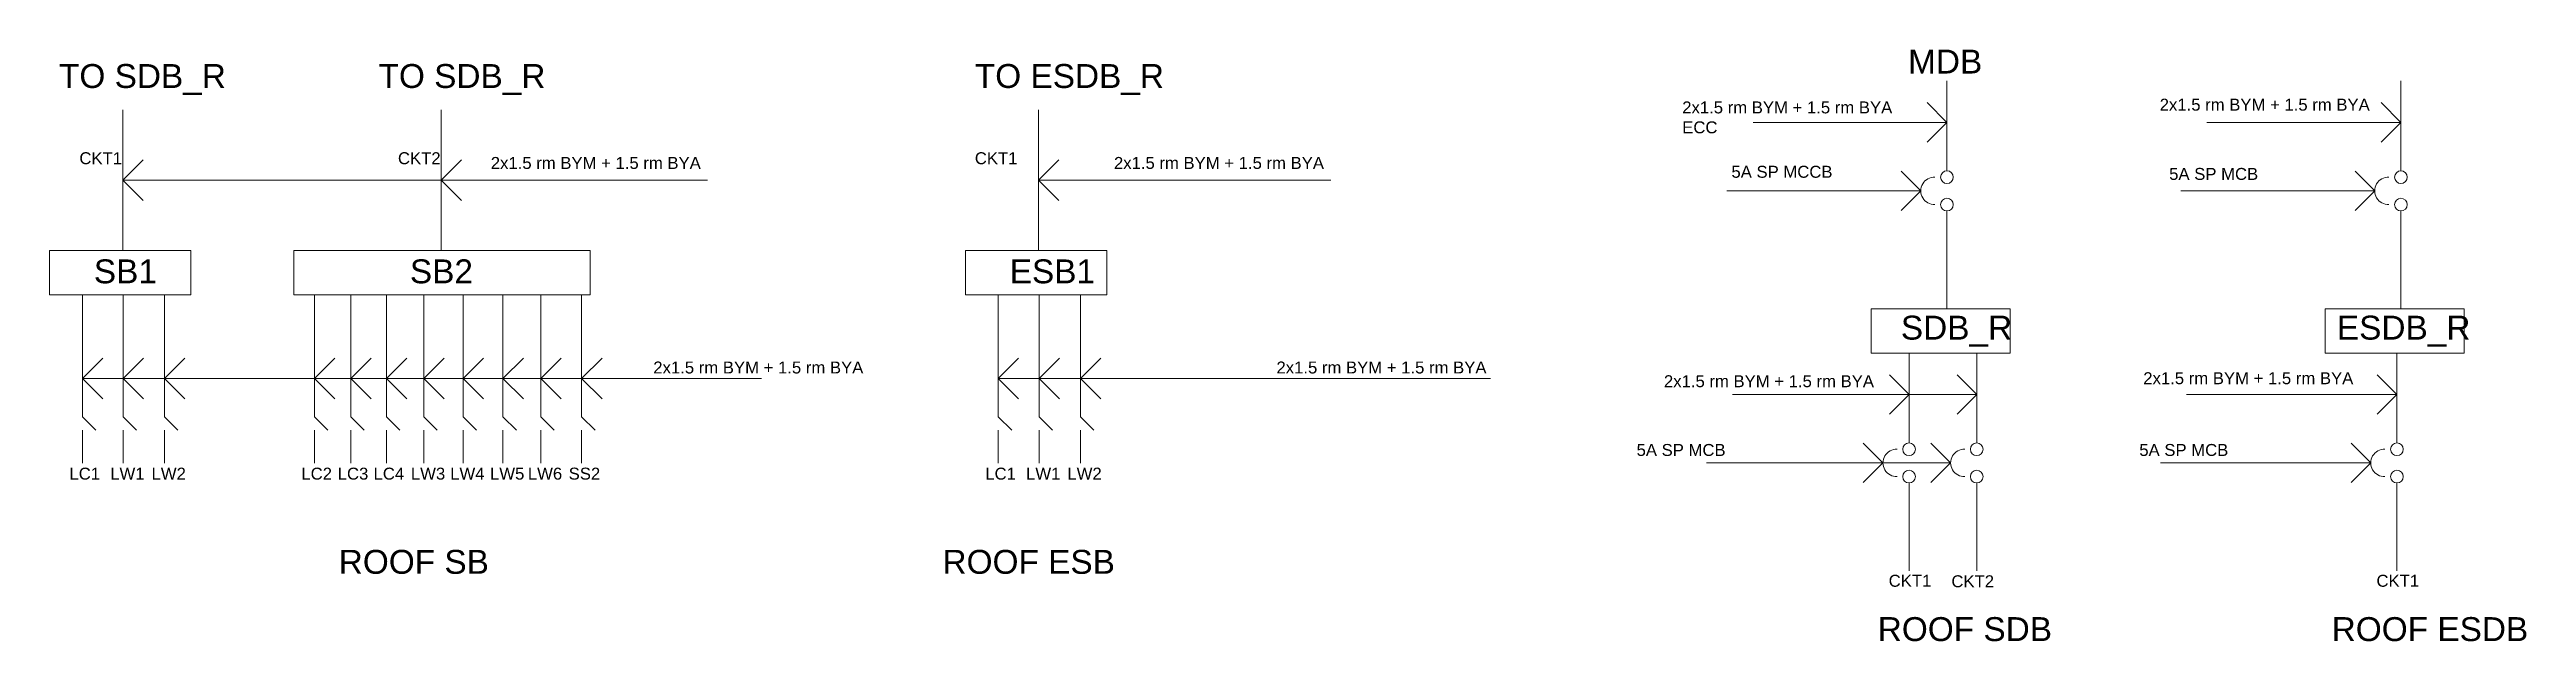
# Model space of a CAD drawing. Header units: inches. Extents: x 854 to 9021, y 140 to 10575.
# Drawn here: x 2110 to 4598, y 5293 to 5887 of the extents above; entities that cross this region are included whole.
import ezdxf

# ---------------------------------------------------------------- set-up
doc = ezdxf.new("R2010")
doc.units = ezdxf.units.IN
doc.header["$MEASUREMENT"] = 0
doc.layers.add('6.Circuits', color=250, linetype='Continuous', lineweight=15)
doc.styles.add('Text 1', font='arial.ttf', dxfattribs={"height": 6})

msp = doc.modelspace()

# ---------------------------------------------------------------- texts
at = {"layer": '6.Circuits', "attachment_point": 1, "style": 'Text 1'}
for s, width, heights, insert, char_height in [('{\\fArial Baltic|b0|i0|c186|p34;TO SDB}_R', 176.3290749, [41.62257], (2119, 5872.5), 24), ('{\\fArial Baltic|b0|i0|c186|p34;TO SDB}_R', 172.0356172, [33.73923], (2440, 5872.5), 24), ('{\\fArial Baltic|b0|i0|c186|p34;TO ESDB}_R', 205.5183827, [52.29133], (3039, 5872.5), 24), ('MDB', 14.5, [0], (3976.5, 5887), 24), ('{\\fArial Baltic|b0|i0|c186|p34;2x1.5 rm BYM + 1.5 rm BYA} ECC', 234.9454297, [37.98024], (3749.61551, 5834.98591), 12), ('2x1.5 rm BYM + 1.5 rm BYA', 234.9454297, [37.98024], (4229.25, 5837.75), 12), ('{\\fArial Baltic|b0|i0|c186|p34;CKT}1', 14.5, [12.40928], (2139.5, 5784), 12), ('{\\fArial Baltic|b0|i0|c186|p34;CKT}2', 14.5, [0], (2459.5, 5784), 12), ('2x1.5 rm BYM + 1.5 rm BYA', 234.9454297, [37.98024], (2552.75, 5779.25), 12), ('{\\fArial Baltic|b0|i0|c186|p34;CKT1}', 14.5, [12.40928], (3039, 5784), 12), ('2x1.5 rm BYM + 1.5 rm BYA', 234.9454297, [37.98024], (3178.75, 5779.25), 12), ('{\\fArial Baltic|b0|i0|c186|p34;5A SP M}C{\\fArial Baltic|b0|i0|c186|p34;CB}', 234.9454297, [37.98024], (3799.04947, 5770.4015), 12), ('5A SP MCB', 234.9454297, [37.98024], (4238.75, 5768.25), 12), ('{\\fArial Baltic|b0|i0|c186|p34;SB}1', 14.5, [0], (2154, 5676.5), 24), ('{\\fArial Baltic|b0|i0|c186|p34;SB}2', 14.5, [0], (2471.5, 5676.5), 24), ('E{\\fArial Baltic|b0|i0|c186|p34;SB1}', 14.5, [0], (3074, 5676.5), 24), ('{\\fArial Baltic|b0|i0|c186|p34;SDB}_R', 14.5, [0], (3969.25, 5620), 24), ('{\\fArial Baltic|b0|i0|c186|p34;ESDB}_R', 14.5, [0], (4407.25, 5620), 24), ('2x1.5 rm BYM + 1.5 rm BYA', 234.9454297, [37.98024], (2716, 5574), 12), ('2x1.5 rm BYM + 1.5 rm BYA', 234.9454297, [37.98024], (3342, 5574), 12), ('2x1.5 rm BYM + 1.5 rm BYA', 234.9454297, [37.98024], (3731.25, 5560.25), 12), ('2x1.5 rm BYM + 1.5 rm BYA', 234.9454297, [37.98024], (4212.75, 5563.25), 12), ('5A SP MCB', 234.9454297, [37.98024], (3703.75, 5491.25), 12), ('5A SP MCB', 234.9454297, [37.98024], (4208.75, 5491.25), 12), ('{\\fArial Baltic|b0|i0|c186|p34;L}C{\\fArial Baltic|b0|i0|c186|p34;1}', 14.5, [0], (2129.5, 5467.5), 12), ('{\\fArial Baltic|b0|i0|c186|p34;L}W1', 14.5, [0], (2170.5, 5467.5), 12), ('{\\fArial Baltic|b0|i0|c186|p34;L}W2', 14.5, [0], (2212, 5467.5), 12), ('{\\fArial Baltic|b0|i0|c186|p34;LC}2', 14.5, [0], (2362.5, 5467.5), 12), ('{\\fArial Baltic|b0|i0|c186|p34;LC}3', 14.5, [0], (2399, 5467.5), 12), ('LC4', 14.5, [0], (2435, 5467.5), 12), ('{\\fArial Baltic|b0|i0|c186|p34;L}W3', 14.5, [0], (2472.5, 5467.5), 12), ('{\\fArial Baltic|b0|i0|c186|p34;L}W{\\fArial Baltic|b0|i0|c186|p34;4}', 14.5, [0], (2512, 5467.5), 12), ('{\\fArial Baltic|b0|i0|c186|p34;L}W5', 14.5, [0], (2552, 5467.5), 12), ('{\\fArial Baltic|b0|i0|c186|p34;L}W6', 14.5, [0], (2590, 5467.5), 12), ('SS2', 14.5, [0], (2631, 5467.5), 12), ('{\\fArial Baltic|b0|i0|c186|p34;L}C{\\fArial Baltic|b0|i0|c186|p34;1}', 14.5, [0], (3049.5, 5467.5), 12), ('{\\fArial Baltic|b0|i0|c186|p34;L}W1', 14.5, [0], (3090.5, 5467.5), 12), ('{\\fArial Baltic|b0|i0|c186|p34;L}W2', 14.5, [0], (3132, 5467.5), 12), ('ROOF SB', 201.9470362, [53.9443], (2400, 5385), 24), ('{\\fArial Baltic|b0|i0|c186|p34;ROOF }E{\\fArial Baltic|b0|i0|c186|p34;SB}', 201.9470362, [53.9443], (3006.5, 5385), 24), ('{\\fArial Baltic|b0|i0|c186|p34;CKT1}', 14.5, [0], (3957, 5360), 12), ('{\\fArial Baltic|b0|i0|c186|p34;CKT}2', 14.5, [0], (4020, 5359.5), 12), ('{\\fArial Baltic|b0|i0|c186|p34;CKT1}', 14.5, [0], (4447, 5360), 12), ('{\\fArial Baltic|b0|i0|c186|p34;ROOF S}D{\\fArial Baltic|b0|i0|c186|p34;B}', 201.9470362, [53.9443], (3946, 5317.5), 24), ('{\\fArial Baltic|b0|i0|c186|p34;ROOF }E{\\fArial Baltic|b0|i0|c186|p34;SDB}', 201.9470362, [53.9443], (4402, 5317.5), 24)]:
    msp.add_mtext_dynamic_manual_height_columns(s, width=width, gutter_width=30, heights=heights, dxfattribs=dict(at, insert=insert, char_height=char_height))

# ---------------------------------------------------------------- linework, layer by layer
at = {"layer": '6.Circuits'}
for p, q in [((4015.5, 5772.5), (4015.5, 5855.5)), ((4471.5, 5772.5), (4471.5, 5855.5)), ((2183, 5685.5), (2183, 5826.5)), ((2503, 5685.5), (2503, 5826.5)), ((3103, 5685.5), (3103, 5826.5)), ((4015.5, 5814), (3995.75476, 5833.74524)), ((4471.5, 5814), (4451.75476, 5833.74524)), ((4015.5, 5814), (3820.75953, 5814)), ((4015.5, 5814), (3995.75476, 5794.25476)), ((4471.5, 5814), (4276.75953, 5814)), ((4471.5, 5814), (4451.75476, 5794.25476)), ((2183, 5756), (2203.5, 5776.5)), ((2503, 5756), (2523.5, 5776.5)), ((3103, 5756), (3123.5, 5776.5)), ((2183, 5756), (2770.5, 5756)), ((2183, 5756), (2203.5, 5735.5)), ((2503, 5756), (2523.5, 5735.5)), ((3103, 5756), (3396.75, 5756)), ((3103, 5756), (3123.5, 5735.5)), ((3989.24047, 5745.25), (3969.49524, 5764.99524)), ((4015.5, 5765.36396), (4015.5, 5772.5)), ((4445.24047, 5745.25), (4425.49524, 5764.99524)), ((4471.5, 5765.36396), (4471.5, 5772.5)), ((3989.24047, 5745.25), (3794.5, 5745.25)), ((3989.24047, 5745.25), (3969.49524, 5725.50476)), ((4015.5, 5725.13604), (4015.5, 5720)), ((4445.24047, 5745.25), (4250.5, 5745.25)), ((4445.24047, 5745.25), (4425.49524, 5725.50476)), ((4471.5, 5725.13604), (4471.5, 5720)), ((4015.5, 5720), (4015.5, 5627)), ((4471.5, 5720), (4471.5, 5627)), ((2142.5, 5557), (2142.5, 5641)), ((2183.5, 5557), (2183.5, 5641)), ((2225, 5557), (2225, 5641)), ((2375.5, 5557), (2375.5, 5641)), ((2412, 5557), (2412, 5641)), ((2448, 5557), (2448, 5641)), ((2485.5, 5557), (2485.5, 5641)), ((2525, 5557), (2525, 5641)), ((2565, 5557), (2565, 5641)), ((2603, 5557), (2603, 5641)), ((2644, 5557), (2644, 5641)), ((3062.5, 5557), (3062.5, 5641)), ((3103.5, 5557), (3103.5, 5641)), ((3145, 5557), (3145, 5641)), ((2142.5, 5557), (2163, 5577.5)), ((2183.5, 5557), (2204, 5577.5)), ((2225, 5557), (2245.5, 5577.5)), ((2375.5, 5557), (2396, 5577.5)), ((2412, 5557), (2432.5, 5577.5)), ((2448, 5557), (2468.5, 5577.5)), ((2485.5, 5557), (2506, 5577.5)), ((2525, 5557), (2545.5, 5577.5)), ((2565, 5557), (2585.5, 5577.5)), ((2603, 5557), (2623.5, 5577.5)), ((2644, 5557), (2664.5, 5577.5)), ((3062.5, 5557), (3083, 5577.5)), ((3103.5, 5557), (3124, 5577.5)), ((3145, 5557), (3165.5, 5577.5)), ((3977.5, 5499.5), (3977.5, 5582.5)), ((4045.5, 5499.5), (4045.5, 5582.5)), ((4467.5, 5499.5), (4467.5, 5582.5)), ((2142.5, 5557), (2142.5, 5518.5)), ((2142.5, 5557), (2163, 5536.5)), ((2142.5, 5557), (2824.75, 5557)), ((2183.5, 5557), (2183.5, 5518.5)), ((2183.5, 5557), (2204, 5536.5)), ((2225, 5557), (2225, 5518.5)), ((2225, 5557), (2245.5, 5536.5)), ((2375.5, 5557), (2375.5, 5518.5)), ((2375.5, 5557), (2396, 5536.5)), ((2412, 5557), (2412, 5518.5)), ((2412, 5557), (2432.5, 5536.5)), ((2448, 5557), (2448, 5518.5)), ((2448, 5557), (2468.5, 5536.5)), ((2485.5, 5557), (2485.5, 5518.5)), ((2485.5, 5557), (2506, 5536.5)), ((2525, 5557), (2525, 5518.5)), ((2525, 5557), (2545.5, 5536.5)), ((2565, 5557), (2565, 5518.5)), ((2565, 5557), (2585.5, 5536.5)), ((2603, 5557), (2603, 5518.5)), ((2603, 5557), (2623.5, 5536.5)), ((2644, 5557), (2644, 5518.5)), ((2644, 5557), (2664.5, 5536.5)), ((3062.5, 5557), (3062.5, 5518.5)), ((3062.5, 5557), (3083, 5536.5)), ((3062.5, 5557), (3557, 5557)), ((3103.5, 5557), (3103.5, 5518.5)), ((3103.5, 5557), (3124, 5536.5)), ((3145, 5557), (3145, 5518.5)), ((3145, 5557), (3165.5, 5536.5)), ((3977.5, 5541), (3957.75476, 5560.74524)), ((4045.5, 5541), (4025.75476, 5560.74524)), ((4467.5, 5541), (4447.75476, 5560.74524)), ((3977.5, 5541), (3800.25953, 5541)), ((3977.5, 5541), (3957.75476, 5521.25476)), ((4045.5, 5541), (3977.5, 5541)), ((4045.5, 5541), (4025.75476, 5521.25476)), ((4433.5, 5541), (4256.25953, 5541)), ((4467.5, 5541), (4433.5, 5541)), ((4467.5, 5541), (4447.75476, 5521.25476)), ((2142.5, 5518.5), (2156, 5505)), ((2142.5, 5505), (2142.5, 5472)), ((2183.5, 5518.5), (2197, 5505)), ((2183.5, 5505), (2183.5, 5472)), ((2225, 5518.5), (2238.5, 5505)), ((2225, 5505), (2225, 5472)), ((2375.5, 5518.5), (2389, 5505)), ((2375.5, 5505), (2375.5, 5472)), ((2412, 5518.5), (2425.5, 5505)), ((2412, 5505), (2412, 5472)), ((2448, 5518.5), (2461.5, 5505)), ((2448, 5505), (2448, 5472)), ((2485.5, 5518.5), (2499, 5505)), ((2485.5, 5505), (2485.5, 5472)), ((2525, 5518.5), (2538.5, 5505)), ((2525, 5505), (2525, 5472)), ((2565, 5518.5), (2578.5, 5505)), ((2565, 5505), (2565, 5472)), ((2603, 5518.5), (2616.5, 5505)), ((2603, 5505), (2603, 5472)), ((2644, 5518.5), (2657.5, 5505)), ((2644, 5505), (2644, 5472)), ((3062.5, 5518.5), (3076, 5505)), ((3062.5, 5505), (3062.5, 5472)), ((3103.5, 5518.5), (3117, 5505)), ((3103.5, 5505), (3103.5, 5472)), ((3145, 5518.5), (3158.5, 5505)), ((3145, 5505), (3145, 5472)), ((3977.5, 5492.36396), (3977.5, 5499.5)), ((4045.5, 5492.36396), (4045.5, 5499.5)), ((4467.5, 5492.36396), (4467.5, 5499.5)), ((3951.24047, 5472.25), (3931.49524, 5491.99524)), ((4019.24047, 5472.25), (3999.49524, 5491.99524)), ((4441.24047, 5472.25), (4421.49524, 5491.99524)), ((3951.24047, 5472.25), (3774, 5472.25)), ((3951.24047, 5472.25), (3931.49524, 5452.50476)), ((4019.24047, 5472.25), (3951.24047, 5472.25)), ((3977.5, 5452.13604), (3977.5, 5447)), ((4019.24047, 5472.25), (3999.49524, 5452.50476)), ((4045.5, 5452.13604), (4045.5, 5447)), ((4441.24047, 5472.25), (4230, 5472.25)), ((4441.24047, 5472.25), (4421.49524, 5452.50476)), ((4467.5, 5452.13604), (4467.5, 5447)), ((3977.5, 5364), (3977.5, 5447)), ((4045.5, 5364), (4045.5, 5447)), ((4467.5, 5364), (4467.5, 5447))]:
    msp.add_line(p, q, dxfattribs=at)
for points in [[(2109.5, 5685.5), (2251.5, 5685.5), (2251.5, 5641), (2109.5, 5641)], [(2355, 5685.5), (2652.5, 5685.5), (2652.5, 5641), (2355, 5641)], [(3029.5, 5685.5), (3171.5, 5685.5), (3171.5, 5641), (3029.5, 5641)], [(3939.5, 5627), (4079, 5627), (4079, 5582.5), (3939.5, 5582.5)], [(4395.5, 5627), (4535, 5627), (4535, 5582.5), (4395.5, 5582.5)]]:
    msp.add_lwpolyline(points, close=True, dxfattribs=at)
for centre in [(4015.5, 5759), (4471.5, 5759), (4015.5, 5731.5), (4471.5, 5731.5), (3977.5, 5486), (4045.5, 5486), (4467.5, 5486), (3977.5, 5458.5), (4045.5, 5458.5), (4467.5, 5458.5)]:
    msp.add_circle(centre, 6.36396, dxfattribs=at)
for centre in [(4003, 5745.25), (4459, 5745.25), (3965, 5472.25), (4033, 5472.25), (4455, 5472.25)]:
    msp.add_arc(centre, 13.75953, 87.86789506, 272.13210494, dxfattribs=at)

msp.set_redraw_order([(e.dxf.handle, doc.entitydb.next_handle()) for e in msp.query("TEXT MTEXT ATTDEF DIMENSION ARC_DIMENSION")])  # texts and dimensions are drawn at this point

doc.saveas('drawing.dxf')
